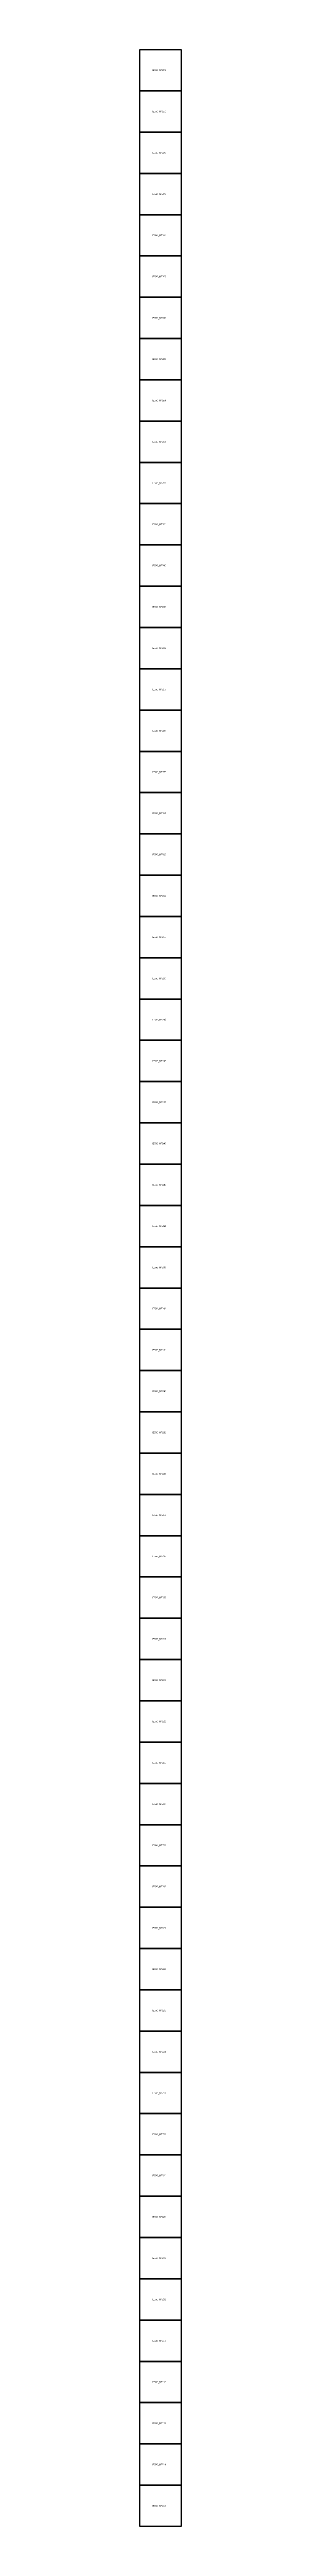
# Model space of a CAD drawing. Extents: x 546000 to 599000, y 7210000 to 7363000.
# Drawn here: x 556000 to 557000, y 7213000 to 7273000 of the extents above; entities that cross this region are included whole.
import ezdxf

# ---------------------------------------------------------------- set-up
doc = ezdxf.new("R2010")
doc.units = 0
doc.layers.add('FEATUREATTRIBS', color=7, linetype='Continuous')

msp = doc.modelspace()

# ---------------------------------------------------------------- linework, layer by layer
at = {"layer": 'FEATUREATTRIBS'}
for points in [[(556000, 7272000), (556000, 7273000), (557000, 7273000), (557000, 7272000)], [(556000, 7271000), (556000, 7272000), (557000, 7272000), (557000, 7271000)], [(556000, 7270000), (556000, 7271000), (557000, 7271000), (557000, 7270000)], [(556000, 7269000), (556000, 7270000), (557000, 7270000), (557000, 7269000)], [(556000, 7268000), (556000, 7269000), (557000, 7269000), (557000, 7268000)], [(556000, 7267000), (556000, 7268000), (557000, 7268000), (557000, 7267000)], [(556000, 7266000), (556000, 7267000), (557000, 7267000), (557000, 7266000)], [(556000, 7265000), (556000, 7266000), (557000, 7266000), (557000, 7265000)], [(556000, 7264000), (556000, 7265000), (557000, 7265000), (557000, 7264000)], [(556000, 7263000), (556000, 7264000), (557000, 7264000), (557000, 7263000)], [(556000, 7262000), (556000, 7263000), (557000, 7263000), (557000, 7262000)], [(556000, 7261000), (556000, 7262000), (557000, 7262000), (557000, 7261000)], [(556000, 7260000), (556000, 7261000), (557000, 7261000), (557000, 7260000)], [(556000, 7259000), (556000, 7260000), (557000, 7260000), (557000, 7259000)], [(556000, 7258000), (556000, 7259000), (557000, 7259000), (557000, 7258000)], [(556000, 7257000), (556000, 7258000), (557000, 7258000), (557000, 7257000)], [(556000, 7256000), (556000, 7257000), (557000, 7257000), (557000, 7256000)], [(556000, 7255000), (556000, 7256000), (557000, 7256000), (557000, 7255000)], [(556000, 7254000), (556000, 7255000), (557000, 7255000), (557000, 7254000)], [(556000, 7253000), (556000, 7254000), (557000, 7254000), (557000, 7253000)], [(556000, 7252000), (556000, 7253000), (557000, 7253000), (557000, 7252000)], [(556000, 7251000), (556000, 7252000), (557000, 7252000), (557000, 7251000)], [(556000, 7250000), (556000, 7251000), (557000, 7251000), (557000, 7250000)], [(556000, 7249000), (556000, 7250000), (557000, 7250000), (557000, 7249000)], [(556000, 7248000), (556000, 7249000), (557000, 7249000), (557000, 7248000)], [(556000, 7247000), (556000, 7248000), (557000, 7248000), (557000, 7247000)], [(556000, 7246000), (556000, 7247000), (557000, 7247000), (557000, 7246000)], [(556000, 7245000), (556000, 7246000), (557000, 7246000), (557000, 7245000)], [(556000, 7244000), (556000, 7245000), (557000, 7245000), (557000, 7244000)], [(556000, 7243000), (556000, 7244000), (557000, 7244000), (557000, 7243000)], [(556000, 7242000), (556000, 7243000), (557000, 7243000), (557000, 7242000)], [(556000, 7241000), (556000, 7242000), (557000, 7242000), (557000, 7241000)], [(556000, 7240000), (556000, 7241000), (557000, 7241000), (557000, 7240000)], [(556000, 7239000), (556000, 7240000), (557000, 7240000), (557000, 7239000)], [(556000, 7238000), (556000, 7239000), (557000, 7239000), (557000, 7238000)], [(556000, 7237000), (556000, 7238000), (557000, 7238000), (557000, 7237000)], [(556000, 7236000), (556000, 7237000), (557000, 7237000), (557000, 7236000)], [(556000, 7235000), (556000, 7236000), (557000, 7236000), (557000, 7235000)], [(556000, 7234000), (556000, 7235000), (557000, 7235000), (557000, 7234000)], [(556000, 7233000), (556000, 7234000), (557000, 7234000), (557000, 7233000)], [(556000, 7232000), (556000, 7233000), (557000, 7233000), (557000, 7232000)], [(556000, 7231000), (556000, 7232000), (557000, 7232000), (557000, 7231000)], [(556000, 7230000), (556000, 7231000), (557000, 7231000), (557000, 7230000)], [(556000, 7229000), (556000, 7230000), (557000, 7230000), (557000, 7229000)], [(556000, 7228000), (556000, 7229000), (557000, 7229000), (557000, 7228000)], [(556000, 7227000), (556000, 7228000), (557000, 7228000), (557000, 7227000)], [(556000, 7226000), (556000, 7227000), (557000, 7227000), (557000, 7226000)], [(556000, 7225000), (556000, 7226000), (557000, 7226000), (557000, 7225000)], [(556000, 7224000), (556000, 7225000), (557000, 7225000), (557000, 7224000)], [(556000, 7223000), (556000, 7224000), (557000, 7224000), (557000, 7223000)], [(556000, 7222000), (556000, 7223000), (557000, 7223000), (557000, 7222000)], [(556000, 7221000), (556000, 7222000), (557000, 7222000), (557000, 7221000)], [(556000, 7220000), (556000, 7221000), (557000, 7221000), (557000, 7220000)], [(556000, 7219000), (556000, 7220000), (557000, 7220000), (557000, 7219000)], [(556000, 7218000), (556000, 7219000), (557000, 7219000), (557000, 7218000)], [(556000, 7217000), (556000, 7218000), (557000, 7218000), (557000, 7217000)], [(556000, 7216000), (556000, 7217000), (557000, 7217000), (557000, 7216000)], [(556000, 7215000), (556000, 7216000), (557000, 7216000), (557000, 7215000)], [(556000, 7214000), (556000, 7215000), (557000, 7215000), (557000, 7214000)], [(556000, 7213000), (556000, 7214000), (557000, 7214000), (557000, 7213000)]]:
    msp.add_lwpolyline(points, close=True, dxfattribs=at)

# ---------------------------------------------------------------- texts
for s, p in [('E556_N7272', (556308, 7272480)), ('E556_N7271', (556308, 7271480)), ('E556_N7270', (556308, 7270480)), ('E556_N7269', (556308, 7269480)), ('E556_N7268', (556308, 7268480)), ('E556_N7267', (556308, 7267480)), ('E556_N7266', (556308, 7266480)), ('E556_N7265', (556308, 7265480)), ('E556_N7264', (556308, 7264480)), ('E556_N7263', (556308, 7263480)), ('E556_N7262', (556308, 7262480)), ('E556_N7261', (556308, 7261480)), ('E556_N7260', (556308, 7260480)), ('E556_N7259', (556308, 7259480)), ('E556_N7258', (556308, 7258480)), ('E556_N7257', (556308, 7257480)), ('E556_N7256', (556308, 7256480)), ('E556_N7255', (556308, 7255480)), ('E556_N7254', (556308, 7254480)), ('E556_N7253', (556308, 7253480)), ('E556_N7252', (556308, 7252480)), ('E556_N7251', (556308, 7251480)), ('E556_N7250', (556308, 7250480)), ('E556_N7249', (556308, 7249480)), ('E556_N7248', (556308, 7248480)), ('E556_N7247', (556308, 7247480)), ('E556_N7246', (556308, 7246480)), ('E556_N7245', (556308, 7245480)), ('E556_N7244', (556308, 7244480)), ('E556_N7243', (556308, 7243480)), ('E556_N7242', (556308, 7242480)), ('E556_N7241', (556308, 7241480)), ('E556_N7240', (556308, 7240480)), ('E556_N7239', (556308, 7239480)), ('E556_N7238', (556308, 7238480)), ('E556_N7237', (556308, 7237480)), ('E556_N7236', (556308, 7236480)), ('E556_N7235', (556308, 7235480)), ('E556_N7234', (556308, 7234480)), ('E556_N7233', (556308, 7233480)), ('E556_N7232', (556308, 7232480)), ('E556_N7231', (556308, 7231480)), ('E556_N7230', (556308, 7230480)), ('E556_N7229', (556308, 7229480)), ('E556_N7228', (556308, 7228480)), ('E556_N7227', (556308, 7227480)), ('E556_N7226', (556308, 7226480)), ('E556_N7225', (556308, 7225480)), ('E556_N7224', (556308, 7224480)), ('E556_N7223', (556308, 7223480)), ('E556_N7222', (556308, 7222480)), ('E556_N7221', (556308, 7221480)), ('E556_N7220', (556308, 7220480)), ('E556_N7219', (556308, 7219480)), ('E556_N7218', (556308, 7218480)), ('E556_N7217', (556308, 7217480)), ('E556_N7216', (556308, 7216480)), ('E556_N7215', (556308, 7215480)), ('E556_N7214', (556308, 7214480)), ('E556_N7213', (556308, 7213480))]:
    msp.add_text(s, height=40, dxfattribs=at).set_placement(p)

doc.saveas('drawing.dxf')
